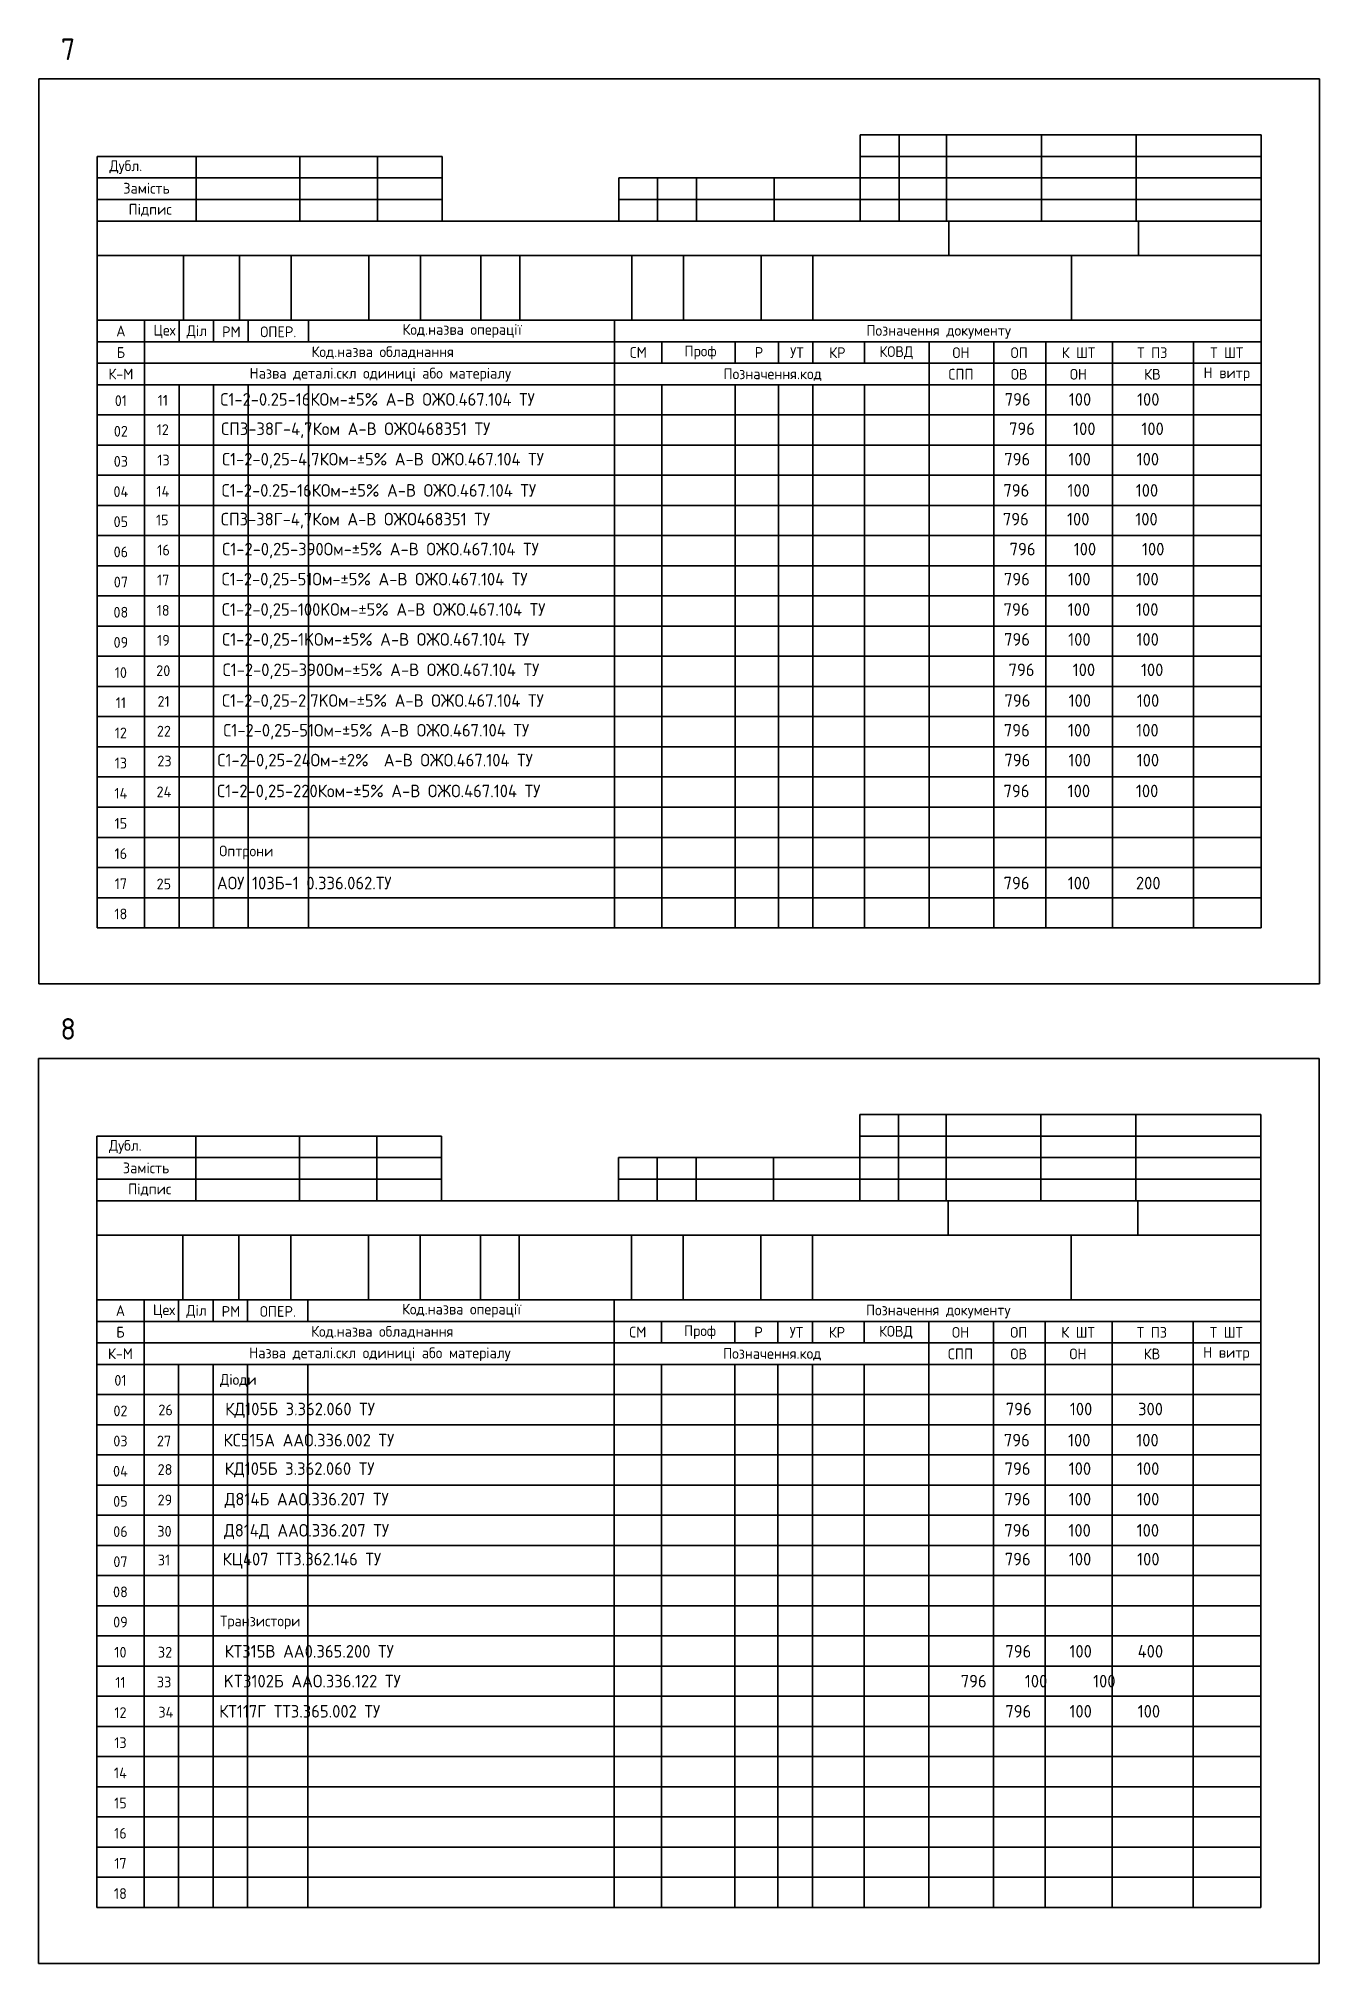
# Model space of a CAD drawing. Header units: millimetres. Extents: x -666 to 353, y -2321 to 561.
# Drawn here: x 52.6 to 349.7, y -1585 to -1138.3 of the extents above; entities that cross this region are included whole.
import ezdxf

# ---------------------------------------------------------------- set-up
doc = ezdxf.new("R2010")
doc.units = ezdxf.units.MM
doc.layers.get('0').update_dxf_attribs({"lineweight": 35})
doc.layers.add('Текст', color=7, linetype='Continuous')
doc.styles.get("Standard").update_dxf_attribs({"font": 'GOST_B.TTF'})

msp = doc.modelspace()

# ---------------------------------------------------------------- texts
for s, width, insert, char_height, attachment_point in [('7', 47.0929, (57.76, -1138.32), 5, 1), (' Дубл.', 11.5, (72.07, -1168.2), 2.5, 5), (' {\\H1.25x;Замість}', 21.2493, (77.02, -1173.07), 2, 5), (' Підпис', 23, (77.68, -1178.15), 2.5, 5), ('А', 11, (71.68, -1206.18), 2.5, 5), ('Цех', 8, (81.78, -1206.33), 2.5, 5), ('Діл', 8, (89.31, -1206.39), 2.5, 5), ('РМ', 8, (97.31, -1206.39), 2.5, 5), ('ОПЕР.', 8, (108.2, -1206.39), 2.5, 5), ('Код.назва операції', 39.3298, (150.85, -1206.18), 2.5, 5), ('Позначення документу', 48.0694, (261.35, -1206.39), 2.5, 5), ('Б', 11, (71.68, -1211.18), 2.5, 5), ('Код.назва обладнання', 39.3298, (132.42, -1211.21), 2.5, 5), ('СМ', 11, (191.68, -1211.18), 2.5, 5), ('Проф', 11, (206.11, -1211.18), 2.5, 5), ('Р', 10, (219.68, -1211.18), 2.5, 5), ('УТ', 6.25, (228.47, -1211.23), 2.5, 5), ('КР', 6.25, (237.86, -1211.23), 2.5, 5), ('КОВД', 6.25, (251.53, -1211.23), 2.5, 5), ('ОН', 6.25, (266.53, -1211.23), 2.5, 5), ('ОП', 6.25, (280.03, -1211.23), 2.5, 5), ('К ШТ', 9.2284, (293.78, -1211.23), 2.5, 5), ('Т ПЗ', 8.9576, (310.93, -1211.23), 2.5, 5), ('Т ШТ', 9.6346, (328.18, -1211.23), 2.5, 5), ('Назва деталі.скл одиниці або матеріалу', 81.2961, (131.85, -1216.33), 2.5, 5), ('Позначення.код', 48.0694, (222.85, -1216.33), 2.5, 5), ('Н витр', 11.3668, (328.18, -1216.23), 2.5, 5), ('К-М', 11, (71.68, -1216.18), 2.5, 5), ('СПП', 6.25, (266.53, -1216.23), 2.5, 5), ('ОВ', 6.25, (280.03, -1216.23), 2.5, 5), ('ОН', 9.2284, (293.78, -1216.23), 2.5, 5), ('КВ', 8.9576, (310.93, -1216.23), 2.5, 5), ('01', 11, (71.68, -1222.36), 2.5, 5), ('02', 11, (71.68, -1229.45), 2.5, 5), ('03', 11, (71.68, -1236.45), 2.5, 5), ('04', 11, (71.68, -1243.45), 2.5, 5), ('05', 11, (71.68, -1250.45), 2.5, 5), ('06', 11, (71.68, -1257.45), 2.5, 5), ('07', 11, (71.68, -1264.45), 2.5, 5), ('08', 11, (71.68, -1271.45), 2.5, 5), ('09', 11, (71.68, -1278.45), 2.5, 5), ('10', 11, (71.68, -1285.45), 2.5, 5), ('11', 11, (71.68, -1292.45), 2.5, 5), ('12', 11, (71.68, -1299.45), 2.5, 5), ('13', 11, (71.68, -1306.45), 2.5, 5), ('14', 11, (71.68, -1313.45), 2.5, 5), ('15', 11, (71.68, -1320.45), 2.5, 5), ('16', 11, (71.68, -1327.45), 2.5, 5), ('17', 11, (71.68, -1334.45), 2.5, 5), ('18', 11, (71.68, -1341.45), 2.5, 5), ('8 ', 47.0929, (57.66, -1365.63), 5, 1), (' Дубл.', 11.5, (71.96, -1395.51), 2.5, 5), (' {\\H1.25x;Замість}', 21.2493, (76.92, -1400.38), 2, 5), (' Підпис', 23, (77.58, -1405.46), 2.5, 5), ('А', 11, (71.58, -1433.49), 2.5, 5), ('Цех', 8, (81.68, -1433.64), 2.5, 5), ('Діл', 8, (89.21, -1433.69), 2.5, 5), ('РМ', 8, (97.21, -1433.69), 2.5, 5), ('ОПЕР.', 8, (108.1, -1433.69), 2.5, 5), ('Код.назва операції', 39.3298, (150.75, -1433.49), 2.5, 5), ('Позначення документу', 48.0694, (261.25, -1433.69), 2.5, 5), ('Б', 11, (71.58, -1438.49), 2.5, 5), ('Код.назва обладнання', 39.3298, (132.31, -1438.52), 2.5, 5), ('СМ', 11, (191.58, -1438.49), 2.5, 5), ('Проф', 11, (206, -1438.49), 2.5, 5), ('Р', 10, (219.58, -1438.49), 2.5, 5), ('УТ', 6.25, (228.37, -1438.54), 2.5, 5), ('КР', 6.25, (237.76, -1438.54), 2.5, 5), ('КОВД', 6.25, (251.43, -1438.54), 2.5, 5), ('ОН', 6.25, (266.43, -1438.54), 2.5, 5), ('ОП', 6.25, (279.93, -1438.54), 2.5, 5), ('К ШТ', 9.2284, (293.68, -1438.54), 2.5, 5), ('Т ПЗ', 8.9576, (310.83, -1438.54), 2.5, 5), ('Т ШТ', 9.6346, (328.08, -1438.54), 2.5, 5), ('К-М', 11, (71.58, -1443.49), 2.5, 5), ('Назва деталі.скл одиниці або матеріалу', 81.2961, (131.75, -1443.64), 2.5, 5), ('Позначення.код', 48.0694, (222.75, -1443.64), 2.5, 5), ('СПП', 6.25, (266.43, -1443.54), 2.5, 5), ('ОВ', 6.25, (279.93, -1443.54), 2.5, 5), ('ОН', 9.2284, (293.68, -1443.54), 2.5, 5), ('КВ', 8.9576, (310.83, -1443.54), 2.5, 5), ('Н витр', 11.3668, (328.08, -1443.54), 2.5, 5), ('01', 11, (71.58, -1449.67), 2.5, 5), ('02', 11, (71.58, -1456.76), 2.5, 5), ('03', 11, (71.58, -1463.76), 2.5, 5), ('04', 11, (71.58, -1470.76), 2.5, 5), ('05', 11, (71.58, -1477.76), 2.5, 5), ('06', 11, (71.58, -1484.76), 2.5, 5), ('07', 11, (71.58, -1491.76), 2.5, 5), ('08', 11, (71.58, -1498.76), 2.5, 5), ('09', 11, (71.58, -1505.76), 2.5, 5), ('10', 11, (71.58, -1512.76), 2.5, 5), ('11', 11, (71.58, -1519.76), 2.5, 5), ('12', 11, (71.58, -1526.76), 2.5, 5), ('13', 11, (71.58, -1533.76), 2.5, 5), ('14', 11, (71.58, -1540.76), 2.5, 5), ('15', 11, (71.58, -1547.76), 2.5, 5), ('16', 11, (71.58, -1554.76), 2.5, 5), ('17', 11, (71.58, -1561.76), 2.5, 5), ('18', 11, (71.58, -1568.76), 2.5, 5)]:
    msp.add_mtext_dynamic_manual_height_columns(s, width=width, gutter_width=12.5, heights=[0], dxfattribs=dict(insert=insert, char_height=char_height, attachment_point=attachment_point))
at = {"layer": 'Текст', "char_height": 2.5, "attachment_point": 4}
for s, width, heights, insert in [('\\pt104.96,114.5,124.04,133.58,143.13,152.67,160,170,180;  11        {\\H1.1667x;С1-2-0.25-16КОм-±5% А-В ОЖО.467.104 ТУ  ^I^I^I^I^I^I^I^I^I           796     100      100}', 243.3, [6.68], (77.19, -1222.07)), ('\\pt95.418,104.96,114.5,124.04,133.58,143.13,152.67,160;  12        {\\H1.1667x;СП3-38Г-4,7Ком А-В ОЖО468351 ТУ     ^I^I^I^I^I^I^I^I                       796     100      100}', 243.3, [6.68], (76.95, -1229.22)), ('\\pt104.96,114.5,124.04,133.58,143.13,152.67,160,170,180;  13        {\\H1.1667x;С1-2-0,25-4,7КОм-±5% А-В ОЖО.467.104 ТУ^I^I^I^I^I^I^I^I^I           796     100      100}', 243.3, [6.68], (77.1, -1236.28)), ('\\pt104.96,114.5,124.04,133.58,143.13,152.67,160,170,180;  14        {\\H1.1667x;С1-2-0.25-16КОм-±5% А-В ОЖО.467.104 ТУ^I^I^I^I^I^I^I^I^I           796     100      100}', 243.3, [6.68], (76.89, -1243.18)), ('\\pt95.418,104.96,114.5,124.04,143.13,152.67,160,170,180;  15        {\\H1.1667x;СП3-38Г-4,7Ком А-В ОЖО468351 ТУ  ^I^I^I^I       ^I^I^I^I^I           796     100      100}', 243.3, [6.68], (76.78, -1250.19)), ('\\pt104.96,124.04,133.58,143.13,152.67,160;  16        {\\H1.1667x;С1-2-0,25-390Ом-±5% А-В ОЖО.467.104 ТУ   ^I      ^I^I^I^I^I                       796     100      100}', 243.3, [6.68], (77.09, -1257.14)), ('\\pt114.5,124.04,133.58,143.13,152.67,160,170,180;  17        {\\H1.1667x;С1-2-0,25-51Ом-±5% А-В ОЖО.467.104 ТУ       ^I^I^I^I^I^I^I^I           796     100      100}', 243.3, [6.68], (77.02, -1264.11)), ('\\pt104.96,114.5,124.04,133.58,143.13,152.67,160,170,180;  18        {\\H1.1667x;С1-2-0,25-100KОм-±5% А-В ОЖО.467.104 ТУ^I^I^I^I^I^I^I^I^I           796     100      100}', 243.3, [6.68], (76.95, -1271.15)), ('\\pt95.418,104.96,114.5,124.04,143.13,152.67,160,170,180;  19        {\\H1.1667x;С1-2-0,25-1KОм-±5% А-В ОЖО.467.104 ТУ^I^I^I^I       ^I^I^I^I^I           796     100      100}', 243.3, [6.68], (77.05, -1278.09)), ('\\pt104.96,114.5,124.04,133.58,143.13,152.67,160;  20        {\\H1.1667x;С1-2-0,25-390Ом-±5% А-В ОЖО.467.104 ТУ ^I^I^I^I^I^I^I                       796     100      100}', 243.3, [6.68], (76.85, -1285.15)), ('\\pt104.96,114.5,124.04,133.58,143.13,152.67,160,170,180;  21        {\\H1.1667x;С1-2-0,25-2,7KОм-±5% А-В ОЖО.467.104 ТУ^I^I^I^I^I^I^I^I^I           796     100      100}', 243.3, [6.68], (77.14, -1292.28)), ('\\pt104.96,114.5,124.04,133.58,143.13,152.67,160,170,180;  22        {\\H1.1667x;С1-2-0,25-51Ом-±5% А-В ОЖО.467.104 ТУ ^I^I^I^I^I^I^I^I^I           796     100      100}', 243.3, [6.68], (77, -1299.17)), ('\\pt95.418,104.96,114.5,124.04,143.13,152.67,160,170,180;  23       {\\H1.1667x;С1-2-0,25-24Ом-±2%  А-В ОЖО.467.104 ТУ^I^I^I^I       ^I^I^I^I^I           796     100      100}', 243.3, [7.11], (77.11, -1306.1)), ('\\pt104.96,114.5,124.04,143.13,152.67,160,170,180;  24       {\\H1.1667x;С1-2-0,25-220Ком-±5% А-В ОЖО.467.104 ТУ^I^I^I       ^I^I^I^I^I           796     100      100}', 243.3, [7.11], (76.93, -1313.26)), (' Оптрони', 93, [6.8], (92.97, -1327.18)), ('\\pt104.96,114.5,124.04,133.58,143.13,152.67,160,170,180;  25       {\\H1.1667x;АОУ 103Б-1 0.336.062.ТУ                     ^I^I^I^I^I^I^I^I^I           796     100      200}', 243.3, [6.68], (76.94, -1334.29)), (' Діоди', 93, [6.25], (93.17, -1449.74)), ('  26        {\\H1.1667x;КД105Б 3.362.060 ТУ^I^I^I^I^I^I^I^I^I^I                            796     100      300}', 243.3, [6.86], (77.34, -1456.63)), ('  27        {\\H1.1667x;КС515А ААО.336.002 ТУ                         ^I^I^I^I^I^I^I^I           796     100      100}', 243.3, [6.29], (77.01, -1463.55)), ('  28        {\\H1.1667x;КД105Б 3.362.060 ТУ^I^I^I^I^I^I^I^I^I^I^I^I^I           796     100      100}', 243.3, [6.24], (77.17, -1470.46)), ('\\pt66.792,76.333,85.875,95.418,104.96,114.5,124.04,133.58,143.13,152.67,160,170,180;  29        {\\H1.1667x;Д814Б ААО.336.207 ТУ^I^I^I^I^I^I^I^I^I^I^I^I^I           796     100      100}', 243.3, [6.68], (77.17, -1477.54)), ('\\pt66.792,76.333,85.875,95.418,104.96,114.5,124.04,133.58,143.13,152.67,160,170,180;  30        {\\H1.1667x;Д814Д ААО.336.207 ТУ^I^I^I^I^I^I^I^I^I^I^I^I^I           796     100      100}', 243.3, [6.68], (77.1, -1484.78)), ('\\pt66.792,76.333,85.875,95.418,104.96,114.5,124.04,133.58,143.13,152.67,160,170,180;  31        {\\H1.1667x;КЦ407 ТТЗ.362.146 ТУ^I^I^I^I   ^I^I^I^I^I^I^I^I^I           796     100      100}', 243.3, [6.68], (77.21, -1491.55)), (' Транзистори', 93, [6.25], (93.17, -1505.84)), ('  32        {\\H1.1667x;КТ315В АА0.365.200 ТУ^I^I^I^I^I^I^I^I^I^I                            796     100      400}', 243.3, [6.86], (77.24, -1512.55)), ('  33        {\\H1.1667x;KT3102Б ААО.336.122 ТУ^I                      ^I^I^I^I^I^I^I^I           796     100      100}', 243.3, [6.29], (77, -1519.47)), ('  34       {\\H1.1667x;КТ117Г ТТ3.365.002 ТУ^I^I^I^I^I^I^I^I^I^I^I^I^I           796     100      100}', 243.3, [6.24], (77.34, -1526.47))]:
    msp.add_mtext_dynamic_manual_height_columns(s, width=width, gutter_width=12.5, heights=heights, dxfattribs=dict(at, insert=insert))

# ---------------------------------------------------------------- blocks, each defined once
blk = doc.blocks.new('*U6')
for p, q in [((11, 0), (270, 0)), ((11, 0), (11, -7)), ((120, 0), (120, -7)), ((131, 0), (131, -7)), ((148, 0), (148, -7)), ((158, 0), (158, -7)), ((166, 0), (166, -7)), ((178, 0), (178, -7)), ((193, 0), (193, -7)), ((208, 0), (208, -7)), ((220, 0), (220, -7)), ((235.5, 0), (235.5, -7)), ((254.3, 0), (254.3, -7)), ((270, 0), (270, -7)), ((270, -7), (11, -7))]:
    blk.add_line(p, q)
blk = doc.blocks.new('*U7')
for p, q in [((11, 0), (270, 0)), ((11, 0), (11, -7)), ((120, 0), (120, -7)), ((131, 0), (131, -7)), ((148, 0), (148, -7)), ((158, 0), (158, -7)), ((166, 0), (166, -7)), ((178, 0), (178, -7)), ((193, 0), (193, -7)), ((208, 0), (208, -7)), ((220, 0), (220, -7)), ((235.5, 0), (235.5, -7)), ((254.3, 0), (254.3, -7)), ((270, 0), (270, -7)), ((270, -7), (11, -7))]:
    blk.add_line(p, q)

# ---------------------------------------------------------------- linework, layer by layer
for p, q in [((52.68, -1357.68), (52.68, -1147.68)), ((52.68, -1147.68), (349.68, -1147.68)), ((349.68, -1147.68), (349.68, -1357.68)), ((252.18, -1160.68), (243.18, -1160.68)), ((243.18, -1160.68), (243.18, -1170.68)), ((263.18, -1160.68), (252.18, -1160.68)), ((252.18, -1160.68), (252.18, -1180.68)), ((285.18, -1160.68), (263.18, -1160.68)), ((263.18, -1160.68), (263.18, -1180.68)), ((307.18, -1160.68), (285.18, -1160.68)), ((285.18, -1160.68), (285.18, -1180.68)), ((336.18, -1160.68), (307.18, -1160.68)), ((307.18, -1160.68), (307.18, -1180.68)), ((336.18, -1180.68), (336.18, -1160.68)), ((66.18, -1165.73), (89.18, -1165.73)), ((66.18, -1180.68), (66.18, -1165.73)), ((89.18, -1165.73), (113.18, -1165.73)), ((89.18, -1165.73), (89.18, -1180.68)), ((113.18, -1165.73), (131.18, -1165.73)), ((113.18, -1165.73), (113.18, -1180.68)), ((131.18, -1165.73), (146.18, -1165.68)), ((131.18, -1165.73), (131.18, -1180.68)), ((146.18, -1165.68), (146.18, -1170.68)), ((243.18, -1165.68), (336.18, -1165.68)), ((146.18, -1170.68), (66.18, -1170.68)), ((146.18, -1170.68), (146.18, -1175.68)), ((196.18, -1170.68), (187.18, -1170.68)), ((187.18, -1170.68), (187.18, -1180.68)), ((205.18, -1170.68), (196.18, -1170.68)), ((196.18, -1170.68), (196.18, -1180.68)), ((223.18, -1170.68), (205.18, -1170.68)), ((205.18, -1170.68), (205.18, -1180.68)), ((243.18, -1170.68), (223.18, -1170.68)), ((223.18, -1170.68), (223.18, -1180.68)), ((336.18, -1170.68), (243.18, -1170.68)), ((243.18, -1170.68), (243.18, -1180.68)), ((146.18, -1175.68), (66.18, -1175.68)), ((146.18, -1175.68), (146.18, -1180.68)), ((187.18, -1175.68), (336.18, -1175.68)), ((146.18, -1180.68), (66.18, -1180.68)), ((66.18, -1180.68), (336.18, -1180.68)), ((66.18, -1180.68), (66.18, -1188.68)), ((263.68, -1188.68), (263.68, -1180.68)), ((307.68, -1188.68), (307.68, -1180.68)), ((336.18, -1188.68), (336.18, -1180.68)), ((66.18, -1188.68), (336.18, -1188.68)), ((66.18, -1188.68), (66.18, -1193.68)), ((86.18, -1188.68), (86.18, -1203.68)), ((99.18, -1188.68), (99.18, -1203.68)), ((111.18, -1188.68), (111.18, -1203.68)), ((129.18, -1188.68), (129.18, -1203.68)), ((141.18, -1188.68), (141.18, -1203.68)), ((155.18, -1188.68), (155.18, -1203.68)), ((164.18, -1188.68), (164.18, -1203.68)), ((190.18, -1188.68), (190.18, -1203.68)), ((202.18, -1188.68), (202.18, -1203.68)), ((220.18, -1188.68), (220.18, -1203.68)), ((232.18, -1188.68), (232.18, -1203.68)), ((292.18, -1188.68), (292.18, -1203.68)), ((336.18, -1203.68), (336.18, -1188.68)), ((66.18, -1193.68), (66.18, -1198.68)), ((66.18, -1198.68), (66.18, -1203.68)), ((66.18, -1203.68), (336.18, -1203.68)), ((66.18, -1203.68), (66.18, -1208.68)), ((77.18, -1203.68), (77.18, -1218.68)), ((85.18, -1203.68), (85.18, -1208.68)), ((93.18, -1203.68), (93.18, -1208.68)), ((101.18, -1203.68), (101.18, -1208.68)), ((115.18, -1203.68), (115.18, -1208.68)), ((186.18, -1203.68), (186.18, -1208.68)), ((336.18, -1218.68), (336.18, -1203.68)), ((66.18, -1208.68), (336.18, -1208.68)), ((66.18, -1208.68), (66.18, -1218.68)), ((186.18, -1208.68), (186.18, -1213.68)), ((197.18, -1208.68), (197.18, -1213.68)), ((214.18, -1208.68), (214.18, -1213.68)), ((224.18, -1208.68), (224.18, -1213.68)), ((232.18, -1208.68), (232.18, -1213.68)), ((244.18, -1208.68), (244.18, -1213.68)), ((259.18, -1208.68), (259.18, -1213.68)), ((274.18, -1208.68), (274.18, -1213.68)), ((286.18, -1208.68), (286.18, -1213.68)), ((301.68, -1208.68), (301.68, -1213.68)), ((320.48, -1208.68), (320.48, -1213.68)), ((336.18, -1213.68), (66.18, -1213.68)), ((186.18, -1213.68), (186.18, -1218.68)), ((259.18, -1213.68), (259.18, -1218.68)), ((274.18, -1213.68), (274.18, -1218.68)), ((286.18, -1213.68), (286.18, -1218.68)), ((301.68, -1213.68), (301.68, -1218.68)), ((320.48, -1213.68), (320.48, -1218.68)), ((66.18, -1218.68), (336.18, -1218.68)), ((66.18, -1218.68), (66.18, -1344.68)), ((77.18, -1218.68), (77.18, -1344.68)), ((85.18, -1218.68), (85.18, -1232.68)), ((93.18, -1218.68), (93.18, -1232.68)), ((101.18, -1218.68), (101.18, -1232.68)), ((115.18, -1218.68), (115.18, -1232.68)), ((77.18, -1225.68), (66.18, -1225.68)), ((66.18, -1225.68), (336.18, -1225.68)), ((66.18, -1232.68), (66.18, -1225.68)), ((77.18, -1225.68), (77.18, -1232.68)), ((186.18, -1225.68), (186.18, -1232.68)), ((197.18, -1225.68), (197.18, -1232.68)), ((214.18, -1225.68), (214.18, -1232.68)), ((224.18, -1225.68), (224.18, -1232.68)), ((232.18, -1225.68), (232.18, -1232.68)), ((244.18, -1225.68), (244.18, -1232.68)), ((259.18, -1225.68), (259.18, -1232.68)), ((274.18, -1225.68), (274.18, -1232.68)), ((286.18, -1225.68), (286.18, -1232.68)), ((301.68, -1225.68), (301.68, -1232.68)), ((320.48, -1225.68), (320.48, -1232.68)), ((336.18, -1225.68), (336.18, -1232.68)), ((77.18, -1232.68), (66.18, -1232.68)), ((77.18, -1232.68), (66.18, -1232.68)), ((336.18, -1232.68), (66.18, -1232.68)), ((66.18, -1232.68), (336.18, -1232.68)), ((66.18, -1239.68), (66.18, -1232.68)), ((77.18, -1232.68), (77.18, -1239.68)), ((85.18, -1232.68), (85.18, -1239.68)), ((93.18, -1232.68), (93.18, -1239.68)), ((101.18, -1232.68), (101.18, -1239.68)), ((115.18, -1232.68), (115.18, -1239.68)), ((186.18, -1232.68), (186.18, -1239.68)), ((197.18, -1232.68), (197.18, -1239.68)), ((214.18, -1232.68), (214.18, -1239.68)), ((224.18, -1232.68), (224.18, -1239.68)), ((232.18, -1232.68), (232.18, -1239.68)), ((244.18, -1232.68), (244.18, -1239.68)), ((259.18, -1232.68), (259.18, -1239.68)), ((274.18, -1232.68), (274.18, -1239.68)), ((286.18, -1232.68), (286.18, -1239.68)), ((301.68, -1232.68), (301.68, -1239.68)), ((320.48, -1232.68), (320.48, -1239.68)), ((336.18, -1232.68), (336.18, -1239.68)), ((77.18, -1239.68), (66.18, -1239.68)), ((336.18, -1239.68), (66.18, -1239.68)), ((66.18, -1239.68), (336.18, -1239.68)), ((66.18, -1246.68), (66.18, -1239.68)), ((77.18, -1239.68), (77.18, -1246.68)), ((85.18, -1239.68), (85.18, -1246.68)), ((93.18, -1239.68), (93.18, -1246.68)), ((93.18, -1239.68), (93.18, -1246.68)), ((101.18, -1239.68), (101.18, -1246.68)), ((115.18, -1239.68), (115.18, -1246.68)), ((186.18, -1239.68), (186.18, -1246.68)), ((197.18, -1239.68), (197.18, -1246.68)), ((214.18, -1239.68), (214.18, -1246.68)), ((224.18, -1239.68), (224.18, -1246.68)), ((232.18, -1239.68), (232.18, -1246.68)), ((244.18, -1239.68), (244.18, -1246.68)), ((259.18, -1239.68), (259.18, -1246.68)), ((274.18, -1239.68), (274.18, -1246.68)), ((286.18, -1239.68), (286.18, -1246.68)), ((301.68, -1239.68), (301.68, -1246.68)), ((320.48, -1239.68), (320.48, -1246.68)), ((336.18, -1239.68), (336.18, -1246.68)), ((77.18, -1246.68), (66.18, -1246.68)), ((336.18, -1246.68), (66.18, -1246.68)), ((66.18, -1246.68), (336.18, -1246.68)), ((66.18, -1253.68), (66.18, -1246.68)), ((77.18, -1246.68), (77.18, -1253.68)), ((85.18, -1246.68), (85.18, -1253.68)), ((93.18, -1246.68), (93.18, -1253.68)), ((93.18, -1246.68), (93.18, -1253.68)), ((101.18, -1246.68), (101.18, -1253.68)), ((115.18, -1246.68), (115.18, -1253.68)), ((186.18, -1246.68), (186.18, -1253.68)), ((197.18, -1246.68), (197.18, -1253.68)), ((214.18, -1246.68), (214.18, -1253.68)), ((224.18, -1246.68), (224.18, -1253.68)), ((232.18, -1246.68), (232.18, -1253.68)), ((244.18, -1246.68), (244.18, -1253.68)), ((259.18, -1246.68), (259.18, -1253.68)), ((274.18, -1246.68), (274.18, -1253.68)), ((286.18, -1246.68), (286.18, -1253.68)), ((301.68, -1246.68), (301.68, -1253.68)), ((320.48, -1246.68), (320.48, -1253.68)), ((336.18, -1246.68), (336.18, -1253.68)), ((77.18, -1253.68), (66.18, -1253.68)), ((77.18, -1253.68), (66.18, -1253.68)), ((336.18, -1253.68), (66.18, -1253.68)), ((66.18, -1253.68), (336.18, -1253.68)), ((66.18, -1260.68), (66.18, -1253.68)), ((77.18, -1253.68), (77.18, -1260.68)), ((85.18, -1253.68), (85.18, -1260.68)), ((93.18, -1253.68), (93.18, -1260.68)), ((93.18, -1253.68), (93.18, -1260.68)), ((101.18, -1253.68), (101.18, -1260.68)), ((115.18, -1253.68), (115.18, -1260.68)), ((186.18, -1253.68), (186.18, -1260.68)), ((197.18, -1253.68), (197.18, -1260.68)), ((214.18, -1253.68), (214.18, -1260.68)), ((224.18, -1253.68), (224.18, -1260.68)), ((232.18, -1253.68), (232.18, -1260.68)), ((244.18, -1253.68), (244.18, -1260.68)), ((259.18, -1253.68), (259.18, -1260.68)), ((274.18, -1253.68), (274.18, -1260.68)), ((286.18, -1253.68), (286.18, -1260.68)), ((301.68, -1253.68), (301.68, -1260.68)), ((320.48, -1253.68), (320.48, -1260.68)), ((336.18, -1253.68), (336.18, -1260.68)), ((77.18, -1260.68), (66.18, -1260.68)), ((336.18, -1260.68), (66.18, -1260.68)), ((66.18, -1260.68), (336.18, -1260.68)), ((66.18, -1267.68), (66.18, -1260.68)), ((77.18, -1260.68), (77.18, -1267.68)), ((85.18, -1260.68), (85.18, -1267.68)), ((93.18, -1260.68), (93.18, -1267.68)), ((93.18, -1260.68), (93.18, -1267.68)), ((101.18, -1260.68), (101.18, -1267.68)), ((115.18, -1260.68), (115.18, -1267.68)), ((186.18, -1260.68), (186.18, -1267.68)), ((197.18, -1260.68), (197.18, -1267.68)), ((214.18, -1260.68), (214.18, -1267.68)), ((224.18, -1260.68), (224.18, -1267.68)), ((232.18, -1260.68), (232.18, -1267.68)), ((244.18, -1260.68), (244.18, -1267.68)), ((259.18, -1260.68), (259.18, -1267.68)), ((274.18, -1260.68), (274.18, -1267.68)), ((286.18, -1260.68), (286.18, -1267.68)), ((301.68, -1260.68), (301.68, -1267.68)), ((320.48, -1260.68), (320.48, -1267.68)), ((336.18, -1260.68), (336.18, -1267.68)), ((77.18, -1267.68), (66.18, -1267.68)), ((336.18, -1267.68), (66.18, -1267.68)), ((66.18, -1267.68), (336.18, -1267.68)), ((66.18, -1274.68), (66.18, -1267.68)), ((77.18, -1267.68), (77.18, -1274.68)), ((85.18, -1267.68), (85.18, -1274.68)), ((93.18, -1267.68), (93.18, -1274.68)), ((101.18, -1267.68), (101.18, -1274.68)), ((115.18, -1267.68), (115.18, -1274.68)), ((186.18, -1267.68), (186.18, -1274.68)), ((197.18, -1267.68), (197.18, -1274.68)), ((214.18, -1267.68), (214.18, -1274.68)), ((224.18, -1267.68), (224.18, -1274.68)), ((232.18, -1267.68), (232.18, -1274.68)), ((244.18, -1267.68), (244.18, -1274.68)), ((259.18, -1267.68), (259.18, -1274.68)), ((274.18, -1267.68), (274.18, -1274.68)), ((286.18, -1267.68), (286.18, -1274.68)), ((301.68, -1267.68), (301.68, -1274.68)), ((320.48, -1267.68), (320.48, -1274.68)), ((336.18, -1267.68), (336.18, -1274.68)), ((77.18, -1274.68), (66.18, -1274.68)), ((77.18, -1274.68), (66.18, -1274.68)), ((336.18, -1274.68), (66.18, -1274.68)), ((66.18, -1274.68), (336.18, -1274.68)), ((66.18, -1281.68), (66.18, -1274.68)), ((77.18, -1274.68), (77.18, -1281.68)), ((85.18, -1274.68), (85.18, -1281.68)), ((93.18, -1274.68), (93.18, -1281.68)), ((101.18, -1274.68), (101.18, -1281.68)), ((115.18, -1274.68), (115.18, -1281.68)), ((186.18, -1274.68), (186.18, -1281.68)), ((197.18, -1274.68), (197.18, -1281.68)), ((214.18, -1274.68), (214.18, -1281.68)), ((224.18, -1274.68), (224.18, -1281.68)), ((232.18, -1274.68), (232.18, -1281.68)), ((244.18, -1274.68), (244.18, -1281.68)), ((259.18, -1274.68), (259.18, -1281.68)), ((274.18, -1274.68), (274.18, -1281.68)), ((286.18, -1274.68), (286.18, -1281.68)), ((301.68, -1274.68), (301.68, -1281.68)), ((320.48, -1274.68), (320.48, -1281.68)), ((336.18, -1274.68), (336.18, -1281.68)), ((77.18, -1281.68), (66.18, -1281.68)), ((336.18, -1281.68), (66.18, -1281.68)), ((66.18, -1281.68), (336.18, -1281.68)), ((66.18, -1288.68), (66.18, -1281.68)), ((77.18, -1281.68), (77.18, -1288.68)), ((85.18, -1281.68), (85.18, -1288.68)), ((93.18, -1281.68), (93.18, -1288.68)), ((101.18, -1281.68), (101.18, -1288.68)), ((115.18, -1281.68), (115.18, -1288.68)), ((186.18, -1281.68), (186.18, -1288.68)), ((197.18, -1281.68), (197.18, -1288.68)), ((214.18, -1281.68), (214.18, -1288.68)), ((224.18, -1281.68), (224.18, -1288.68)), ((232.18, -1281.68), (232.18, -1288.68)), ((244.18, -1281.68), (244.18, -1288.68)), ((259.18, -1281.68), (259.18, -1288.68)), ((274.18, -1281.68), (274.18, -1288.68)), ((286.18, -1281.68), (286.18, -1288.68)), ((301.68, -1281.68), (301.68, -1288.68)), ((320.48, -1281.68), (320.48, -1288.68)), ((336.18, -1281.68), (336.18, -1288.68)), ((77.18, -1288.68), (66.18, -1288.68)), ((336.18, -1288.68), (66.18, -1288.68)), ((66.18, -1288.68), (336.18, -1288.68)), ((66.18, -1295.68), (66.18, -1288.68)), ((77.18, -1288.68), (77.18, -1295.68)), ((85.18, -1288.68), (85.18, -1295.68)), ((93.18, -1288.68), (93.18, -1295.68)), ((101.18, -1288.68), (101.18, -1295.68)), ((115.18, -1288.68), (115.18, -1295.68)), ((186.18, -1288.68), (186.18, -1295.68)), ((197.18, -1288.68), (197.18, -1295.68)), ((214.18, -1288.68), (214.18, -1295.68)), ((224.18, -1288.68), (224.18, -1295.68)), ((232.18, -1288.68), (232.18, -1295.68)), ((244.18, -1288.68), (244.18, -1295.68)), ((259.18, -1288.68), (259.18, -1295.68)), ((274.18, -1288.68), (274.18, -1295.68)), ((286.18, -1288.68), (286.18, -1295.68)), ((301.68, -1288.68), (301.68, -1295.68)), ((320.48, -1288.68), (320.48, -1295.68)), ((336.18, -1288.68), (336.18, -1295.68)), ((77.18, -1295.68), (66.18, -1295.68)), ((77.18, -1295.68), (66.18, -1295.68)), ((336.18, -1295.68), (66.18, -1295.68)), ((66.18, -1295.68), (336.18, -1295.68)), ((66.18, -1302.68), (66.18, -1295.68)), ((77.18, -1295.68), (77.18, -1302.68)), ((85.18, -1295.68), (85.18, -1302.68)), ((93.18, -1295.68), (93.18, -1302.68)), ((101.18, -1295.68), (101.18, -1302.68)), ((115.18, -1295.68), (115.18, -1302.68)), ((186.18, -1295.68), (186.18, -1302.68)), ((197.18, -1295.68), (197.18, -1302.68)), ((214.18, -1295.68), (214.18, -1302.68)), ((224.18, -1295.68), (224.18, -1302.68)), ((232.18, -1295.68), (232.18, -1302.68)), ((244.18, -1295.68), (244.18, -1302.68)), ((259.18, -1295.68), (259.18, -1302.68)), ((274.18, -1295.68), (274.18, -1302.68)), ((286.18, -1295.68), (286.18, -1302.68)), ((301.68, -1295.68), (301.68, -1302.68)), ((320.48, -1295.68), (320.48, -1302.68)), ((336.18, -1295.68), (336.18, -1302.68)), ((77.18, -1302.68), (66.18, -1302.68)), ((336.18, -1302.68), (66.18, -1302.68)), ((66.18, -1302.68), (336.18, -1302.68)), ((66.18, -1309.68), (66.18, -1302.68)), ((77.18, -1302.68), (77.18, -1309.68)), ((85.18, -1302.68), (85.18, -1309.68)), ((93.18, -1302.68), (93.18, -1309.68)), ((101.18, -1302.68), (101.18, -1309.68)), ((115.18, -1302.68), (115.18, -1309.68)), ((186.18, -1302.68), (186.18, -1309.68)), ((197.18, -1302.68), (197.18, -1309.68)), ((214.18, -1302.68), (214.18, -1309.68)), ((224.18, -1302.68), (224.18, -1309.68)), ((232.18, -1302.68), (232.18, -1309.68)), ((244.18, -1302.68), (244.18, -1309.68)), ((259.18, -1302.68), (259.18, -1309.68)), ((274.18, -1302.68), (274.18, -1309.68)), ((286.18, -1302.68), (286.18, -1309.68)), ((301.68, -1302.68), (301.68, -1309.68)), ((320.48, -1302.68), (320.48, -1309.68)), ((336.18, -1302.68), (336.18, -1309.68)), ((77.18, -1309.68), (66.18, -1309.68)), ((336.18, -1309.68), (66.18, -1309.68)), ((66.18, -1309.68), (336.18, -1309.68)), ((66.18, -1316.68), (66.18, -1309.68)), ((77.18, -1309.68), (77.18, -1316.68)), ((85.18, -1309.68), (85.18, -1316.68)), ((93.18, -1309.68), (93.18, -1316.68)), ((101.18, -1309.68), (101.18, -1316.68)), ((115.18, -1309.68), (115.18, -1316.68)), ((186.18, -1309.68), (186.18, -1316.68)), ((197.18, -1309.68), (197.18, -1316.68)), ((214.18, -1309.68), (214.18, -1316.68)), ((224.18, -1309.68), (224.18, -1316.68)), ((232.18, -1309.68), (232.18, -1316.68)), ((244.18, -1309.68), (244.18, -1316.68)), ((259.18, -1309.68), (259.18, -1316.68)), ((274.18, -1309.68), (274.18, -1316.68)), ((286.18, -1309.68), (286.18, -1316.68)), ((301.68, -1309.68), (301.68, -1316.68)), ((320.48, -1309.68), (320.48, -1316.68)), ((336.18, -1309.68), (336.18, -1316.68)), ((77.18, -1316.68), (66.18, -1316.68)), ((77.18, -1316.68), (66.18, -1316.68)), ((336.18, -1316.68), (66.18, -1316.68)), ((66.18, -1316.68), (336.18, -1316.68)), ((66.18, -1323.68), (66.18, -1316.68)), ((77.18, -1316.68), (77.18, -1323.68)), ((85.18, -1316.68), (85.18, -1323.68)), ((93.18, -1316.68), (93.18, -1323.68)), ((101.18, -1316.68), (101.18, -1323.68)), ((115.18, -1316.68), (115.18, -1323.68)), ((186.18, -1316.68), (186.18, -1323.68)), ((197.18, -1316.68), (197.18, -1323.68)), ((214.18, -1316.68), (214.18, -1323.68)), ((224.18, -1316.68), (224.18, -1323.68)), ((232.18, -1316.68), (232.18, -1323.68)), ((244.18, -1316.68), (244.18, -1323.68)), ((259.18, -1316.68), (259.18, -1323.68)), ((274.18, -1316.68), (274.18, -1323.68)), ((286.18, -1316.68), (286.18, -1323.68)), ((301.68, -1316.68), (301.68, -1323.68)), ((320.48, -1316.68), (320.48, -1323.68)), ((336.18, -1316.68), (336.18, -1323.68)), ((77.18, -1323.68), (66.18, -1323.68)), ((336.18, -1323.68), (66.18, -1323.68)), ((66.18, -1323.68), (336.18, -1323.68)), ((66.18, -1330.68), (66.18, -1323.68)), ((77.18, -1323.68), (77.18, -1330.68)), ((85.18, -1323.68), (85.18, -1330.68)), ((93.18, -1323.68), (93.18, -1330.68)), ((101.18, -1323.68), (101.18, -1330.68)), ((115.18, -1323.68), (115.18, -1330.68)), ((186.18, -1323.68), (186.18, -1330.68)), ((197.18, -1323.68), (197.18, -1330.68)), ((214.18, -1323.68), (214.18, -1330.68)), ((224.18, -1323.68), (224.18, -1330.68)), ((232.18, -1323.68), (232.18, -1330.68)), ((244.18, -1323.68), (244.18, -1330.68)), ((259.18, -1323.68), (259.18, -1330.68)), ((274.18, -1323.68), (274.18, -1330.68)), ((286.18, -1323.68), (286.18, -1330.68)), ((301.68, -1323.68), (301.68, -1330.68)), ((320.48, -1323.68), (320.48, -1330.68)), ((336.18, -1323.68), (336.18, -1330.68)), ((77.18, -1330.68), (66.18, -1330.68)), ((336.18, -1330.68), (66.18, -1330.68)), ((66.18, -1330.68), (336.18, -1330.68)), ((66.18, -1337.68), (66.18, -1330.68)), ((77.18, -1330.68), (77.18, -1337.68)), ((85.18, -1330.68), (85.18, -1337.68)), ((93.18, -1330.68), (93.18, -1337.68)), ((101.18, -1330.68), (101.18, -1337.68)), ((115.18, -1330.68), (115.18, -1337.68)), ((186.18, -1330.68), (186.18, -1337.68)), ((197.18, -1330.68), (197.18, -1337.68)), ((214.18, -1330.68), (214.18, -1337.68)), ((224.18, -1330.68), (224.18, -1337.68)), ((232.18, -1330.68), (232.18, -1337.68)), ((244.18, -1330.68), (244.18, -1337.68)), ((259.18, -1330.68), (259.18, -1337.68)), ((274.18, -1330.68), (274.18, -1337.68)), ((286.18, -1330.68), (286.18, -1337.68)), ((301.68, -1330.68), (301.68, -1337.68)), ((320.48, -1330.68), (320.48, -1337.68)), ((336.18, -1330.68), (336.18, -1337.68)), ((77.18, -1337.68), (66.18, -1337.68)), ((77.18, -1337.68), (66.18, -1337.68)), ((336.18, -1337.68), (66.18, -1337.68)), ((66.18, -1337.68), (336.18, -1337.68)), ((66.18, -1344.68), (66.18, -1337.68)), ((77.18, -1337.68), (77.18, -1344.68)), ((85.18, -1337.68), (85.18, -1344.68)), ((93.18, -1337.68), (93.18, -1344.68)), ((101.18, -1337.68), (101.18, -1344.68)), ((115.18, -1337.68), (115.18, -1344.68)), ((186.18, -1337.68), (186.18, -1344.68)), ((197.18, -1337.68), (197.18, -1344.68)), ((214.18, -1337.68), (214.18, -1344.68)), ((224.18, -1337.68), (224.18, -1344.68)), ((232.18, -1337.68), (232.18, -1344.68)), ((244.18, -1337.68), (244.18, -1344.68)), ((259.18, -1337.68), (259.18, -1344.68)), ((274.18, -1337.68), (274.18, -1344.68)), ((286.18, -1337.68), (286.18, -1344.68)), ((301.68, -1337.68), (301.68, -1344.68)), ((320.48, -1337.68), (320.48, -1344.68)), ((336.18, -1337.68), (336.18, -1344.68)), ((77.18, -1344.68), (66.18, -1344.68)), ((77.18, -1344.68), (66.18, -1344.68)), ((77.18, -1344.68), (66.18, -1344.68)), ((336.18, -1344.68), (66.18, -1344.68)), ((349.68, -1357.68), (52.68, -1357.68)), ((52.58, -1584.99), (52.58, -1374.99)), ((52.58, -1374.99), (349.58, -1374.99)), ((349.58, -1374.99), (349.58, -1584.99)), ((252.08, -1387.99), (243.08, -1387.99)), ((243.08, -1387.99), (243.08, -1397.99)), ((263.08, -1387.99), (252.08, -1387.99)), ((252.08, -1387.99), (252.08, -1407.99)), ((285.08, -1387.99), (263.08, -1387.99)), ((263.08, -1387.99), (263.08, -1407.99)), ((307.08, -1387.99), (285.08, -1387.99)), ((285.08, -1387.99), (285.08, -1407.99)), ((336.08, -1387.99), (307.08, -1387.99)), ((307.08, -1387.99), (307.08, -1407.99)), ((336.08, -1407.99), (336.08, -1387.99)), ((66.08, -1393.04), (89.08, -1393.04)), ((66.08, -1407.99), (66.08, -1393.04)), ((89.08, -1393.04), (113.08, -1393.04)), ((89.08, -1393.04), (89.08, -1407.99)), ((113.08, -1393.04), (131.08, -1393.04)), ((113.08, -1393.04), (113.08, -1407.99)), ((131.08, -1393.04), (146.08, -1392.99)), ((131.08, -1393.04), (131.08, -1407.99)), ((146.08, -1392.99), (146.08, -1397.99)), ((243.08, -1392.99), (336.08, -1392.99)), ((146.08, -1397.99), (66.08, -1397.99)), ((146.08, -1397.99), (146.08, -1402.99)), ((196.08, -1397.99), (187.08, -1397.99)), ((187.08, -1397.99), (187.08, -1407.99)), ((205.08, -1397.99), (196.08, -1397.99)), ((196.08, -1397.99), (196.08, -1407.99)), ((223.08, -1397.99), (205.08, -1397.99)), ((205.08, -1397.99), (205.08, -1407.99)), ((243.08, -1397.99), (223.08, -1397.99)), ((223.08, -1397.99), (223.08, -1407.99)), ((336.08, -1397.99), (243.08, -1397.99)), ((243.08, -1397.99), (243.08, -1407.99)), ((146.08, -1402.99), (66.08, -1402.99)), ((146.08, -1402.99), (146.08, -1407.99)), ((187.08, -1402.99), (336.08, -1402.99)), ((146.08, -1407.99), (66.08, -1407.99)), ((66.08, -1407.99), (336.08, -1407.99)), ((66.08, -1407.99), (66.08, -1415.99)), ((263.58, -1415.99), (263.58, -1407.99)), ((307.58, -1415.99), (307.58, -1407.99)), ((336.08, -1415.99), (336.08, -1407.99)), ((66.08, -1415.99), (336.08, -1415.99)), ((66.08, -1415.99), (66.08, -1420.99)), ((86.08, -1415.99), (86.08, -1430.99)), ((99.08, -1415.99), (99.08, -1430.99)), ((111.08, -1415.99), (111.08, -1430.99)), ((129.08, -1415.99), (129.08, -1430.99)), ((141.08, -1415.99), (141.08, -1430.99)), ((155.08, -1415.99), (155.08, -1430.99)), ((164.08, -1415.99), (164.08, -1430.99)), ((190.08, -1415.99), (190.08, -1430.99)), ((202.08, -1415.99), (202.08, -1430.99)), ((220.08, -1415.99), (220.08, -1430.99)), ((232.08, -1415.99), (232.08, -1430.99)), ((292.08, -1415.99), (292.08, -1430.99)), ((336.08, -1430.99), (336.08, -1415.99)), ((66.08, -1420.99), (66.08, -1425.99)), ((66.08, -1425.99), (66.08, -1430.99)), ((66.08, -1430.99), (336.08, -1430.99)), ((66.08, -1430.99), (66.08, -1435.99)), ((77.08, -1430.99), (77.08, -1445.99)), ((85.08, -1430.99), (85.08, -1435.99)), ((93.08, -1430.99), (93.08, -1435.99)), ((101.08, -1430.99), (101.08, -1435.99)), ((115.08, -1430.99), (115.08, -1435.99)), ((186.08, -1430.99), (186.08, -1435.99)), ((336.08, -1445.99), (336.08, -1430.99)), ((66.08, -1435.99), (336.08, -1435.99)), ((66.08, -1435.99), (66.08, -1445.99)), ((186.08, -1435.99), (186.08, -1440.99)), ((197.08, -1435.99), (197.08, -1440.99)), ((214.08, -1435.99), (214.08, -1440.99)), ((224.08, -1435.99), (224.08, -1440.99)), ((232.08, -1435.99), (232.08, -1440.99)), ((244.08, -1435.99), (244.08, -1440.99)), ((259.08, -1435.99), (259.08, -1440.99)), ((274.08, -1435.99), (274.08, -1440.99)), ((286.08, -1435.99), (286.08, -1440.99)), ((301.58, -1435.99), (301.58, -1440.99)), ((320.38, -1435.99), (320.38, -1440.99)), ((336.08, -1440.99), (66.08, -1440.99)), ((186.08, -1440.99), (186.08, -1445.99)), ((259.08, -1440.99), (259.08, -1445.99)), ((274.08, -1440.99), (274.08, -1445.99)), ((286.08, -1440.99), (286.08, -1445.99)), ((301.58, -1440.99), (301.58, -1445.99)), ((320.38, -1440.99), (320.38, -1445.99)), ((66.08, -1445.99), (336.08, -1445.99)), ((66.08, -1445.99), (66.08, -1571.99)), ((77.08, -1445.99), (77.08, -1571.99)), ((85.08, -1445.99), (85.08, -1459.99)), ((93.08, -1445.99), (93.08, -1459.99)), ((101.08, -1445.99), (101.08, -1459.99)), ((115.08, -1445.99), (115.08, -1459.99)), ((77.08, -1452.99), (66.08, -1452.99)), ((66.08, -1452.99), (336.08, -1452.99)), ((66.08, -1459.99), (66.08, -1452.99)), ((77.08, -1452.99), (77.08, -1459.99)), ((186.08, -1452.99), (186.08, -1459.99)), ((197.08, -1452.99), (197.08, -1459.99)), ((214.08, -1452.99), (214.08, -1459.99)), ((224.08, -1452.99), (224.08, -1459.99)), ((232.08, -1452.99), (232.08, -1459.99)), ((244.08, -1452.99), (244.08, -1459.99)), ((259.08, -1452.99), (259.08, -1459.99)), ((274.08, -1452.99), (274.08, -1459.99)), ((286.08, -1452.99), (286.08, -1459.99)), ((301.58, -1452.99), (301.58, -1459.99)), ((320.38, -1452.99), (320.38, -1459.99)), ((336.08, -1452.99), (336.08, -1459.99)), ((77.08, -1459.99), (66.08, -1459.99)), ((77.08, -1459.99), (66.08, -1459.99)), ((336.08, -1459.99), (66.08, -1459.99)), ((66.08, -1459.99), (336.08, -1459.99)), ((66.08, -1466.99), (66.08, -1459.99)), ((77.08, -1459.99), (77.08, -1466.99)), ((85.08, -1459.99), (85.08, -1466.99)), ((93.08, -1459.99), (93.08, -1466.99)), ((101.08, -1459.99), (101.08, -1466.99)), ((115.08, -1459.99), (115.08, -1466.99)), ((186.08, -1459.99), (186.08, -1466.99)), ((197.08, -1459.99), (197.08, -1466.99)), ((214.08, -1459.99), (214.08, -1466.99)), ((224.08, -1459.99), (224.08, -1466.99)), ((232.08, -1459.99), (232.08, -1466.99)), ((244.08, -1459.99), (244.08, -1466.99)), ((259.08, -1459.99), (259.08, -1466.99)), ((274.08, -1459.99), (274.08, -1466.99)), ((286.08, -1459.99), (286.08, -1466.99)), ((301.58, -1459.99), (301.58, -1466.99)), ((320.38, -1459.99), (320.38, -1466.99)), ((336.08, -1459.99), (336.08, -1466.99)), ((77.08, -1466.99), (66.08, -1466.99)), ((336.08, -1466.99), (66.08, -1466.99)), ((66.08, -1466.99), (336.08, -1466.99)), ((66.08, -1473.99), (66.08, -1466.99)), ((77.08, -1466.99), (77.08, -1473.99)), ((85.08, -1466.99), (85.08, -1473.99)), ((93.08, -1466.99), (93.08, -1473.99)), ((93.08, -1466.99), (93.08, -1473.99)), ((101.08, -1466.99), (101.08, -1473.99)), ((115.08, -1466.99), (115.08, -1473.99)), ((186.08, -1466.99), (186.08, -1473.99)), ((197.08, -1466.99), (197.08, -1473.99)), ((214.08, -1466.99), (214.08, -1473.99)), ((224.08, -1466.99), (224.08, -1473.99)), ((232.08, -1466.99), (232.08, -1473.99)), ((244.08, -1466.99), (244.08, -1473.99)), ((259.08, -1466.99), (259.08, -1473.99)), ((274.08, -1466.99), (274.08, -1473.99)), ((286.08, -1466.99), (286.08, -1473.99)), ((301.58, -1466.99), (301.58, -1473.99)), ((320.38, -1466.99), (320.38, -1473.99)), ((336.08, -1466.99), (336.08, -1473.99)), ((77.08, -1473.99), (66.08, -1473.99)), ((336.08, -1473.99), (66.08, -1473.99)), ((66.08, -1473.99), (336.08, -1473.99)), ((66.08, -1480.99), (66.08, -1473.99)), ((77.08, -1473.99), (77.08, -1480.99)), ((85.08, -1473.99), (85.08, -1480.99)), ((93.08, -1473.99), (93.08, -1480.99)), ((93.08, -1473.99), (93.08, -1480.99)), ((101.08, -1473.99), (101.08, -1480.99)), ((115.08, -1473.99), (115.08, -1480.99)), ((186.08, -1473.99), (186.08, -1480.99)), ((197.08, -1473.99), (197.08, -1480.99)), ((214.08, -1473.99), (214.08, -1480.99)), ((224.08, -1473.99), (224.08, -1480.99)), ((232.08, -1473.99), (232.08, -1480.99)), ((244.08, -1473.99), (244.08, -1480.99)), ((259.08, -1473.99), (259.08, -1480.99)), ((274.08, -1473.99), (274.08, -1480.99)), ((286.08, -1473.99), (286.08, -1480.99)), ((301.58, -1473.99), (301.58, -1480.99)), ((320.38, -1473.99), (320.38, -1480.99)), ((336.08, -1473.99), (336.08, -1480.99)), ((77.08, -1480.99), (66.08, -1480.99)), ((77.08, -1480.99), (66.08, -1480.99)), ((336.08, -1480.99), (66.08, -1480.99)), ((66.08, -1480.99), (336.08, -1480.99)), ((66.08, -1487.99), (66.08, -1480.99)), ((77.08, -1480.99), (77.08, -1487.99)), ((85.08, -1480.99), (85.08, -1487.99)), ((93.08, -1480.99), (93.08, -1487.99)), ((93.08, -1480.99), (93.08, -1487.99)), ((101.08, -1480.99), (101.08, -1487.99)), ((115.08, -1480.99), (115.08, -1487.99)), ((186.08, -1480.99), (186.08, -1487.99)), ((197.08, -1480.99), (197.08, -1487.99)), ((214.08, -1480.99), (214.08, -1487.99)), ((224.08, -1480.99), (224.08, -1487.99)), ((232.08, -1480.99), (232.08, -1487.99)), ((244.08, -1480.99), (244.08, -1487.99)), ((259.08, -1480.99), (259.08, -1487.99)), ((274.08, -1480.99), (274.08, -1487.99)), ((286.08, -1480.99), (286.08, -1487.99)), ((301.58, -1480.99), (301.58, -1487.99)), ((320.38, -1480.99), (320.38, -1487.99)), ((336.08, -1480.99), (336.08, -1487.99)), ((77.08, -1487.99), (66.08, -1487.99)), ((336.08, -1487.99), (66.08, -1487.99)), ((66.08, -1487.99), (336.08, -1487.99)), ((66.08, -1494.99), (66.08, -1487.99)), ((77.08, -1487.99), (77.08, -1494.99)), ((85.08, -1487.99), (85.08, -1494.99)), ((93.08, -1487.99), (93.08, -1494.99)), ((93.08, -1487.99), (93.08, -1494.99)), ((101.08, -1487.99), (101.08, -1494.99)), ((115.08, -1487.99), (115.08, -1494.99)), ((186.08, -1487.99), (186.08, -1494.99)), ((197.08, -1487.99), (197.08, -1494.99)), ((214.08, -1487.99), (214.08, -1494.99)), ((224.08, -1487.99), (224.08, -1494.99)), ((232.08, -1487.99), (232.08, -1494.99)), ((244.08, -1487.99), (244.08, -1494.99)), ((259.08, -1487.99), (259.08, -1494.99)), ((274.08, -1487.99), (274.08, -1494.99)), ((286.08, -1487.99), (286.08, -1494.99)), ((301.58, -1487.99), (301.58, -1494.99)), ((320.38, -1487.99), (320.38, -1494.99)), ((336.08, -1487.99), (336.08, -1494.99)), ((77.08, -1494.99), (66.08, -1494.99)), ((336.08, -1494.99), (66.08, -1494.99)), ((66.08, -1494.99), (336.08, -1494.99)), ((66.08, -1501.99), (66.08, -1494.99)), ((77.08, -1494.99), (77.08, -1501.99)), ((85.08, -1494.99), (85.08, -1501.99)), ((93.08, -1494.99), (93.08, -1501.99)), ((101.08, -1494.99), (101.08, -1501.99)), ((115.08, -1494.99), (115.08, -1501.99)), ((186.08, -1494.99), (186.08, -1501.99)), ((197.08, -1494.99), (197.08, -1501.99)), ((214.08, -1494.99), (214.08, -1501.99)), ((224.08, -1494.99), (224.08, -1501.99)), ((232.08, -1494.99), (232.08, -1501.99)), ((244.08, -1494.99), (244.08, -1501.99)), ((259.08, -1494.99), (259.08, -1501.99)), ((274.08, -1494.99), (274.08, -1501.99)), ((286.08, -1494.99), (286.08, -1501.99)), ((301.58, -1494.99), (301.58, -1501.99)), ((320.38, -1494.99), (320.38, -1501.99)), ((336.08, -1494.99), (336.08, -1501.99)), ((77.08, -1501.99), (66.08, -1501.99)), ((77.08, -1501.99), (66.08, -1501.99)), ((336.08, -1501.99), (66.08, -1501.99)), ((66.08, -1501.99), (336.08, -1501.99)), ((66.08, -1508.99), (66.08, -1501.99)), ((77.08, -1501.99), (77.08, -1508.99)), ((85.08, -1501.99), (85.08, -1508.99)), ((93.08, -1501.99), (93.08, -1508.99)), ((101.08, -1501.99), (101.08, -1508.99)), ((115.08, -1501.99), (115.08, -1508.99)), ((186.08, -1501.99), (186.08, -1508.99)), ((197.08, -1501.99), (197.08, -1508.99)), ((214.08, -1501.99), (214.08, -1508.99)), ((224.08, -1501.99), (224.08, -1508.99)), ((232.08, -1501.99), (232.08, -1508.99)), ((244.08, -1501.99), (244.08, -1508.99)), ((259.08, -1501.99), (259.08, -1508.99)), ((274.08, -1501.99), (274.08, -1508.99)), ((286.08, -1501.99), (286.08, -1508.99)), ((301.58, -1501.99), (301.58, -1508.99)), ((320.38, -1501.99), (320.38, -1508.99)), ((336.08, -1501.99), (336.08, -1508.99)), ((77.08, -1508.99), (66.08, -1508.99)), ((336.08, -1508.99), (66.08, -1508.99)), ((66.08, -1508.99), (336.08, -1508.99)), ((66.08, -1515.99), (66.08, -1508.99)), ((77.08, -1508.99), (77.08, -1515.99)), ((85.08, -1508.99), (85.08, -1515.99)), ((93.08, -1508.99), (93.08, -1515.99)), ((101.08, -1508.99), (101.08, -1515.99)), ((115.08, -1508.99), (115.08, -1515.99)), ((186.08, -1508.99), (186.08, -1515.99)), ((197.08, -1508.99), (197.08, -1515.99)), ((214.08, -1508.99), (214.08, -1515.99)), ((224.08, -1508.99), (224.08, -1515.99)), ((232.08, -1508.99), (232.08, -1515.99)), ((244.08, -1508.99), (244.08, -1515.99)), ((259.08, -1508.99), (259.08, -1515.99)), ((274.08, -1508.99), (274.08, -1515.99)), ((286.08, -1508.99), (286.08, -1515.99)), ((301.58, -1508.99), (301.58, -1515.99)), ((320.38, -1508.99), (320.38, -1515.99)), ((336.08, -1508.99), (336.08, -1515.99)), ((77.08, -1515.99), (66.08, -1515.99)), ((336.08, -1515.99), (66.08, -1515.99)), ((66.08, -1515.99), (336.08, -1515.99)), ((66.08, -1522.99), (66.08, -1515.99)), ((77.08, -1515.99), (77.08, -1522.99)), ((85.08, -1515.99), (85.08, -1522.99)), ((93.08, -1515.99), (93.08, -1522.99)), ((101.08, -1515.99), (101.08, -1522.99)), ((115.08, -1515.99), (115.08, -1522.99)), ((186.08, -1515.99), (186.08, -1522.99)), ((197.08, -1515.99), (197.08, -1522.99)), ((214.08, -1515.99), (214.08, -1522.99)), ((224.08, -1515.99), (224.08, -1522.99)), ((232.08, -1515.99), (232.08, -1522.99)), ((244.08, -1515.99), (244.08, -1522.99)), ((259.08, -1515.99), (259.08, -1522.99)), ((274.08, -1515.99), (274.08, -1522.99)), ((286.08, -1515.99), (286.08, -1522.99)), ((301.58, -1515.99), (301.58, -1522.99)), ((320.38, -1515.99), (320.38, -1522.99)), ((336.08, -1515.99), (336.08, -1522.99)), ((77.08, -1522.99), (66.08, -1522.99)), ((77.08, -1522.99), (66.08, -1522.99)), ((336.08, -1522.99), (66.08, -1522.99)), ((66.08, -1522.99), (336.08, -1522.99)), ((66.08, -1529.99), (66.08, -1522.99)), ((77.08, -1522.99), (77.08, -1529.99)), ((85.08, -1522.99), (85.08, -1529.99)), ((93.08, -1522.99), (93.08, -1529.99)), ((101.08, -1522.99), (101.08, -1529.99)), ((115.08, -1522.99), (115.08, -1529.99)), ((186.08, -1522.99), (186.08, -1529.99)), ((197.08, -1522.99), (197.08, -1529.99)), ((214.08, -1522.99), (214.08, -1529.99)), ((224.08, -1522.99), (224.08, -1529.99)), ((232.08, -1522.99), (232.08, -1529.99)), ((244.08, -1522.99), (244.08, -1529.99)), ((259.08, -1522.99), (259.08, -1529.99)), ((274.08, -1522.99), (274.08, -1529.99)), ((286.08, -1522.99), (286.08, -1529.99)), ((301.58, -1522.99), (301.58, -1529.99)), ((320.38, -1522.99), (320.38, -1529.99)), ((336.08, -1522.99), (336.08, -1529.99)), ((77.08, -1529.99), (66.08, -1529.99)), ((336.08, -1529.99), (66.08, -1529.99)), ((66.08, -1529.99), (336.08, -1529.99)), ((66.08, -1536.99), (66.08, -1529.99)), ((77.08, -1529.99), (77.08, -1536.99)), ((85.08, -1529.99), (85.08, -1536.99)), ((93.08, -1529.99), (93.08, -1536.99)), ((101.08, -1529.99), (101.08, -1536.99)), ((115.08, -1529.99), (115.08, -1536.99)), ((186.08, -1529.99), (186.08, -1536.99)), ((197.08, -1529.99), (197.08, -1536.99)), ((214.08, -1529.99), (214.08, -1536.99)), ((224.08, -1529.99), (224.08, -1536.99)), ((232.08, -1529.99), (232.08, -1536.99)), ((244.08, -1529.99), (244.08, -1536.99)), ((259.08, -1529.99), (259.08, -1536.99)), ((274.08, -1529.99), (274.08, -1536.99)), ((286.08, -1529.99), (286.08, -1536.99)), ((301.58, -1529.99), (301.58, -1536.99)), ((320.38, -1529.99), (320.38, -1536.99)), ((336.08, -1529.99), (336.08, -1536.99)), ((77.08, -1536.99), (66.08, -1536.99)), ((336.08, -1536.99), (66.08, -1536.99)), ((66.08, -1536.99), (336.08, -1536.99)), ((66.08, -1543.99), (66.08, -1536.99)), ((77.08, -1536.99), (77.08, -1543.99)), ((85.08, -1536.99), (85.08, -1543.99)), ((93.08, -1536.99), (93.08, -1543.99)), ((101.08, -1536.99), (101.08, -1543.99)), ((115.08, -1536.99), (115.08, -1543.99)), ((186.08, -1536.99), (186.08, -1543.99)), ((197.08, -1536.99), (197.08, -1543.99)), ((214.08, -1536.99), (214.08, -1543.99)), ((224.08, -1536.99), (224.08, -1543.99)), ((232.08, -1536.99), (232.08, -1543.99)), ((244.08, -1536.99), (244.08, -1543.99)), ((259.08, -1536.99), (259.08, -1543.99)), ((274.08, -1536.99), (274.08, -1543.99)), ((286.08, -1536.99), (286.08, -1543.99)), ((301.58, -1536.99), (301.58, -1543.99)), ((320.38, -1536.99), (320.38, -1543.99)), ((336.08, -1536.99), (336.08, -1543.99)), ((77.08, -1543.99), (66.08, -1543.99)), ((77.08, -1543.99), (66.08, -1543.99)), ((336.08, -1543.99), (66.08, -1543.99)), ((66.08, -1543.99), (336.08, -1543.99)), ((66.08, -1550.99), (66.08, -1543.99)), ((77.08, -1543.99), (77.08, -1550.99)), ((85.08, -1543.99), (85.08, -1550.99)), ((93.08, -1543.99), (93.08, -1550.99)), ((101.08, -1543.99), (101.08, -1550.99)), ((115.08, -1543.99), (115.08, -1550.99)), ((186.08, -1543.99), (186.08, -1550.99)), ((197.08, -1543.99), (197.08, -1550.99)), ((214.08, -1543.99), (214.08, -1550.99)), ((224.08, -1543.99), (224.08, -1550.99)), ((232.08, -1543.99), (232.08, -1550.99)), ((244.08, -1543.99), (244.08, -1550.99)), ((259.08, -1543.99), (259.08, -1550.99)), ((274.08, -1543.99), (274.08, -1550.99)), ((286.08, -1543.99), (286.08, -1550.99)), ((301.58, -1543.99), (301.58, -1550.99)), ((320.38, -1543.99), (320.38, -1550.99)), ((336.08, -1543.99), (336.08, -1550.99)), ((77.08, -1550.99), (66.08, -1550.99)), ((336.08, -1550.99), (66.08, -1550.99)), ((66.08, -1550.99), (336.08, -1550.99)), ((66.08, -1557.99), (66.08, -1550.99)), ((77.08, -1550.99), (77.08, -1557.99)), ((85.08, -1550.99), (85.08, -1557.99)), ((93.08, -1550.99), (93.08, -1557.99)), ((101.08, -1550.99), (101.08, -1557.99)), ((115.08, -1550.99), (115.08, -1557.99)), ((186.08, -1550.99), (186.08, -1557.99)), ((197.08, -1550.99), (197.08, -1557.99)), ((214.08, -1550.99), (214.08, -1557.99)), ((224.08, -1550.99), (224.08, -1557.99)), ((232.08, -1550.99), (232.08, -1557.99)), ((244.08, -1550.99), (244.08, -1557.99)), ((259.08, -1550.99), (259.08, -1557.99)), ((274.08, -1550.99), (274.08, -1557.99)), ((286.08, -1550.99), (286.08, -1557.99)), ((301.58, -1550.99), (301.58, -1557.99)), ((320.38, -1550.99), (320.38, -1557.99)), ((336.08, -1550.99), (336.08, -1557.99)), ((77.08, -1557.99), (66.08, -1557.99)), ((336.08, -1557.99), (66.08, -1557.99)), ((66.08, -1557.99), (336.08, -1557.99)), ((66.08, -1564.99), (66.08, -1557.99)), ((77.08, -1557.99), (77.08, -1564.99)), ((85.08, -1557.99), (85.08, -1564.99)), ((93.08, -1557.99), (93.08, -1564.99)), ((101.08, -1557.99), (101.08, -1564.99)), ((115.08, -1557.99), (115.08, -1564.99)), ((186.08, -1557.99), (186.08, -1564.99)), ((197.08, -1557.99), (197.08, -1564.99)), ((214.08, -1557.99), (214.08, -1564.99)), ((224.08, -1557.99), (224.08, -1564.99)), ((232.08, -1557.99), (232.08, -1564.99)), ((244.08, -1557.99), (244.08, -1564.99)), ((259.08, -1557.99), (259.08, -1564.99)), ((274.08, -1557.99), (274.08, -1564.99)), ((286.08, -1557.99), (286.08, -1564.99)), ((301.58, -1557.99), (301.58, -1564.99)), ((320.38, -1557.99), (320.38, -1564.99)), ((336.08, -1557.99), (336.08, -1564.99)), ((77.08, -1564.99), (66.08, -1564.99)), ((77.08, -1564.99), (66.08, -1564.99)), ((336.08, -1564.99), (66.08, -1564.99)), ((66.08, -1564.99), (336.08, -1564.99)), ((66.08, -1571.99), (66.08, -1564.99)), ((77.08, -1564.99), (77.08, -1571.99)), ((85.08, -1564.99), (85.08, -1571.99)), ((93.08, -1564.99), (93.08, -1571.99)), ((101.08, -1564.99), (101.08, -1571.99)), ((115.08, -1564.99), (115.08, -1571.99)), ((186.08, -1564.99), (186.08, -1571.99)), ((197.08, -1564.99), (197.08, -1571.99)), ((214.08, -1564.99), (214.08, -1571.99)), ((224.08, -1564.99), (224.08, -1571.99)), ((232.08, -1564.99), (232.08, -1571.99)), ((244.08, -1564.99), (244.08, -1571.99)), ((259.08, -1564.99), (259.08, -1571.99)), ((274.08, -1564.99), (274.08, -1571.99)), ((286.08, -1564.99), (286.08, -1571.99)), ((301.58, -1564.99), (301.58, -1571.99)), ((320.38, -1564.99), (320.38, -1571.99)), ((336.08, -1564.99), (336.08, -1571.99)), ((77.08, -1571.99), (66.08, -1571.99)), ((77.08, -1571.99), (66.08, -1571.99)), ((77.08, -1571.99), (66.08, -1571.99)), ((336.08, -1571.99), (66.08, -1571.99)), ((349.58, -1584.99), (52.58, -1584.99))]:
    msp.add_line(p, q)

# ---------------------------------------------------------------- block references
for name, p in [('*U6', (66.18, -1218.68)), ('*U7', (66.08, -1445.99))]:
    msp.add_blockref(name, p)

msp.set_redraw_order([(e.dxf.handle, doc.entitydb.next_handle()) for e in msp.query("TEXT MTEXT ATTDEF DIMENSION ARC_DIMENSION")])  # texts and dimensions are drawn at this point

doc.saveas('drawing.dxf')
